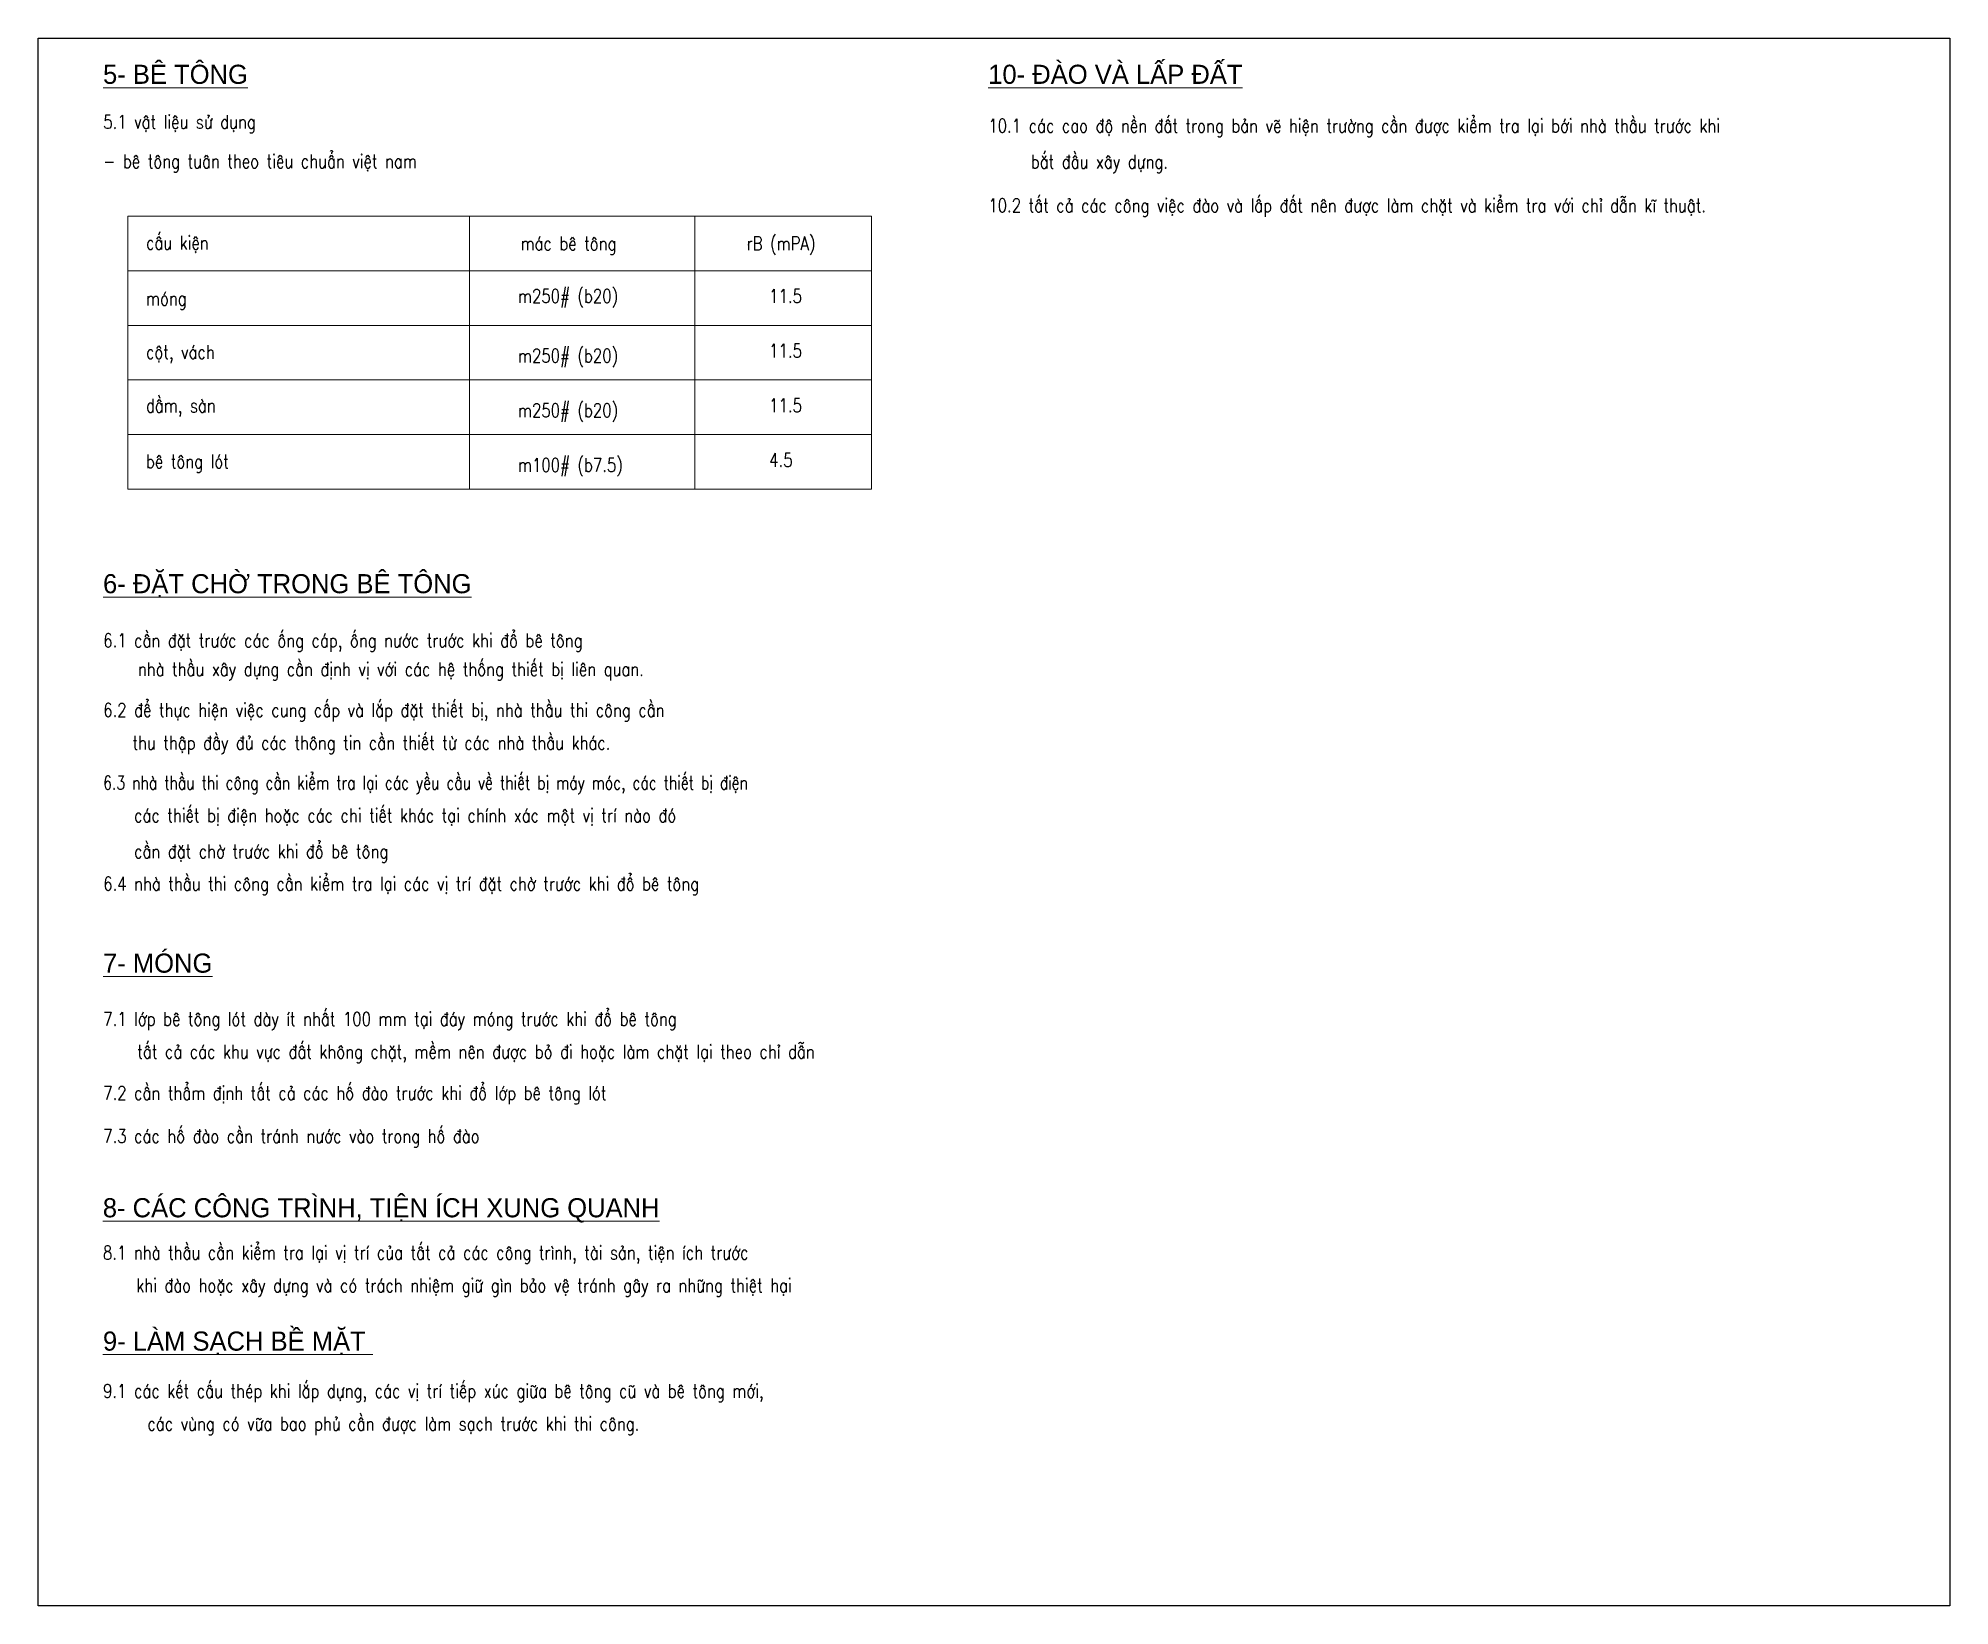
# Model space of a CAD drawing. Header units: millimetres. Extents: x 32534 to 196510, y -37949 to -8249.
# Drawn here: x 75703 to 110703, y -36949 to -8249 of the extents above; entities that cross this region are included whole.
import ezdxf

# ---------------------------------------------------------------- set-up
doc = ezdxf.new("R2010")
doc.units = ezdxf.units.MM
doc.header["$MEASUREMENT"] = 0
doc.layers.add('00 Structural standard notes$0$02- Bhatch', color=8, linetype='Continuous', lineweight=18)
doc.layers.add('00 Structural standard notes$0$06- General text', color=2, linetype='Continuous', lineweight=18)
doc.styles.add('00 Structural standard notes$0$CARTOUCHE', font='Vhavan_1.ttf')
doc.styles.add('00 Structural standard notes$0$STANDARD', font='vnsimli.shx', dxfattribs={"width": 0.8})

msp = doc.modelspace()

# ---------------------------------------------------------------- texts
at = {"style": '00 Structural standard notes$0$STANDARD'}
for s, width, p in [('5.1 vËt liÖu sö dông', 0.8, (76892.18, -9905.18)), ('10.1 c¸c cao ®é nÒn ®Êt trong b¶n vÏ hiÖn tr\xadêng cÇn ®\xadîc kiÓm tra l¹i bíi nhµ thÇu tr\xadíc khi ', 0.8, (93099.29, -9977.3)), ('- bª t«ng tu©n theo tiªu chuÈn viÖt nam', 0.8, (76892.18, -10625.89)), ('b¾t ®Çu x©y dùng.', 0.8, (93877.2, -10634.34)), ('10.2 tÊt c¶ c¸c c«ng viÖc ®µo vµ lÊp ®Êt nªn ®\xadîc lµm chÆt vµ kiÓm tra víi chØ dÉn kÜ thuËt.', 0.8, (93099.29, -11436.26)), ('cÊu kiÖn', 0.8, (77674.63, -12118.33)), ('m¸c bª t«ng', 0.8, (84533.03, -12132.11)), ('rB (mPA)', 0.8, (88672.69, -12132.11)), ('mãng', 0.8, (77674.63, -13141.1)), ('m250# (b20)', 0.8, (84485.99, -13095.83)), ('11.5', 0.8, (89085.82, -13095.83)), ('cét, v¸ch', 0.8, (77674.63, -14119.51)), ('m250# (b20)', 0.8, (84485.99, -14186.81)), ('11.5', 0.8, (89085.82, -14095.83)), ('dÇm, sµn', 0.8, (77674.63, -15098.97)), ('m250# (b20)', 0.8, (84485.99, -15186.81)), ('11.5', 0.8, (89085.82, -15095.83)), ('bª t«ng lãt', 0.8, (77674.63, -16122.95)), ('m100# (b7.5)', 0.8, (84485.99, -16186.81)), ('4.5', 0.8, (89085.82, -16095.83)), ('6.1 cÇn ®Æt tr\xadíc c¸c èng c¸p, èng n\xadíc tr\xadíc khi ®æ bª t«ng', 0.8, (76892.18, -19400.78)), ('nhµ thÇu x©y dùng cÇn ®Þnh vÞ víi c¸c hÖ thèng thiÕt bÞ liªn quan.', 0.8, (77526.08, -19926.15)), ('6.2 ®Ó thùc hiÖn viÖc cung cÊp vµ l¾p ®Æt thiÕt bÞ, nhµ thÇu thi c«ng cÇn ', 0.8, (76892.18, -20674.54)), ('thu thËp ®Çy ®ñ c¸c th«ng tin cÇn thiÕt tõ c¸c nhµ thÇu kh¸c.', 0.8, (77426.9, -21274.54)), ('6.3 nhµ thÇu thi c«ng cÇn kiÓm tra l¹i c¸c yÒu cÇu vÒ thiÕt bÞ m¸y mãc, c¸c thiÕt bÞ ®iÖn', 0.75, (76892.18, -22004.23)), ('c¸c thiÕt bÞ ®iÖn hoÆc c¸c chi tiÕt kh¸c t¹i chÝnh x¸c mét vÞ trÝ nµo ®ã ', 0.8, (77457.32, -22604.23)), ('cÇn ®Æt chê tr\xadíc khi ®æ bª t«ng', 0.8, (77457.32, -23262.02)), ('6.4 nhµ thÇu thi c«ng cÇn kiÓm tra l¹i c¸c vÞ trÝ ®Æt chê tr\xadíc khi ®æ bª t«ng  ', 0.8, (76892.18, -23855.55)), ('7.1 líp bª t«ng lãt dµy Ýt nhÊt 100 mm t¹i ®¸y mãng tr\xadíc khi ®æ bª t«ng', 0.8, (76892.18, -26329.21)), ('tÊt c¶ c¸c khu vùc ®Êt kh«ng chÆt, mÒm nªn ®\xadîc bá ®i hoÆc lµm chÆt l¹i theo chØ dÉn', 0.8, (77516.5, -26929.21)), ('7.2 cÇn thÈm ®Þnh tÊt c¶ c¸c hè ®µo tr\xadíc khi ®æ líp bª t«ng lãt', 0.8, (76892.01, -27685.34)), ('7.3 c¸c hè ®µo cÇn tr¸nh n\xadíc vµo trong hè ®µo', 0.8, (76892.01, -28474.93)), ('8.1 nhµ thÇu cÇn kiÓm tra l¹i vÞ trÝ cña tÊt c¶ c¸c c«ng tr×nh, tµi s¶n, tiÖn Ých tr\xadíc ', 0.8, (76887.75, -30607.63)), ('khi ®µo hoÆc x©y dùng vµ cã tr¸ch nhiÖm gi÷ g×n b¶o vÖ tr¸nh g©y ra nh÷ng thiÖt h¹i', 0.8, (77498.1, -31207.63)), ('9.1 c¸c kÕt cÊu thÐp khi l¾p dùng, c¸c vÞ trÝ tiÕp xóc gi÷a bª t«ng cò vµ bª t«ng míi, ', 0.8, (76890.35, -33140.33)), ('c¸c vïng cã v÷a bao phñ cÇn ®\xadîc lµm s¹ch tr\xadíc khi thi c«ng.', 0.8, (77701.08, -33740.33))]:
    msp.add_text(s, height=250, dxfattribs=dict(at, width=width)).set_placement(p)
at = {"layer": '00 Structural standard notes$0$06- General text', "color": 1, "ltscale": 500, "style": '00 Structural standard notes$0$CARTOUCHE'}
for s, p in [('%%U5- bª t«ng', (76889.58, -9084.74)), ('%%U10- ®µo vµ lÊp ®Êt', (93096.69, -9084.74)), ('%%U6- ®Æt chê trong bª t«ng', (76889.58, -18411.17)), ('%%U7- Mãng', (76889.58, -25358.42)), ('%%U8- c¸c c«ng tr×nh, tiÖn Ých xung quanh', (76885.16, -29837.19)), ('%%U9- lµm s¹ch bÒ mÆt ', (76887.75, -32278.6))]:
    msp.add_text(s, height=350, dxfattribs=at).set_placement(p)

# ---------------------------------------------------------------- linework, layer by layer
at = {"layer": '00 Structural standard notes$0$02- Bhatch', "ltscale": 1800}
for p, q in [((77341.96, -11506.54), (77341.96, -16506.54)), ((77341.96, -11506.54), (90957.01, -11506.54)), ((83599.26, -11506.54), (83599.26, -15506.54)), ((83599.26, -11506.54), (83599.26, -16506.54)), ((87725.81, -11506.54), (87725.81, -16506.54)), ((90957.01, -11506.54), (90957.01, -16506.54)), ((77341.96, -12506.54), (90957.01, -12506.54)), ((77341.96, -13506.54), (90957.01, -13506.54)), ((77341.96, -14506.54), (90957.01, -14506.54)), ((77341.96, -15506.54), (90957.01, -15506.54)), ((77341.96, -15506.54), (90957.01, -15506.54)), ((77341.96, -16506.54), (90957.01, -16506.54))]:
    msp.add_line(p, q, dxfattribs=at)
at = {"layer": 'Defpoints'}
msp.add_lwpolyline([(75702.67, -8249.46), (110702.67, -8249.46), (110702.67, -36949.46), (75702.67, -36949.46)], close=True, dxfattribs=at)

msp.set_redraw_order([(e.dxf.handle, doc.entitydb.next_handle()) for e in msp.query("TEXT MTEXT ATTDEF DIMENSION ARC_DIMENSION")])  # texts and dimensions are drawn at this point

doc.saveas('drawing.dxf')
